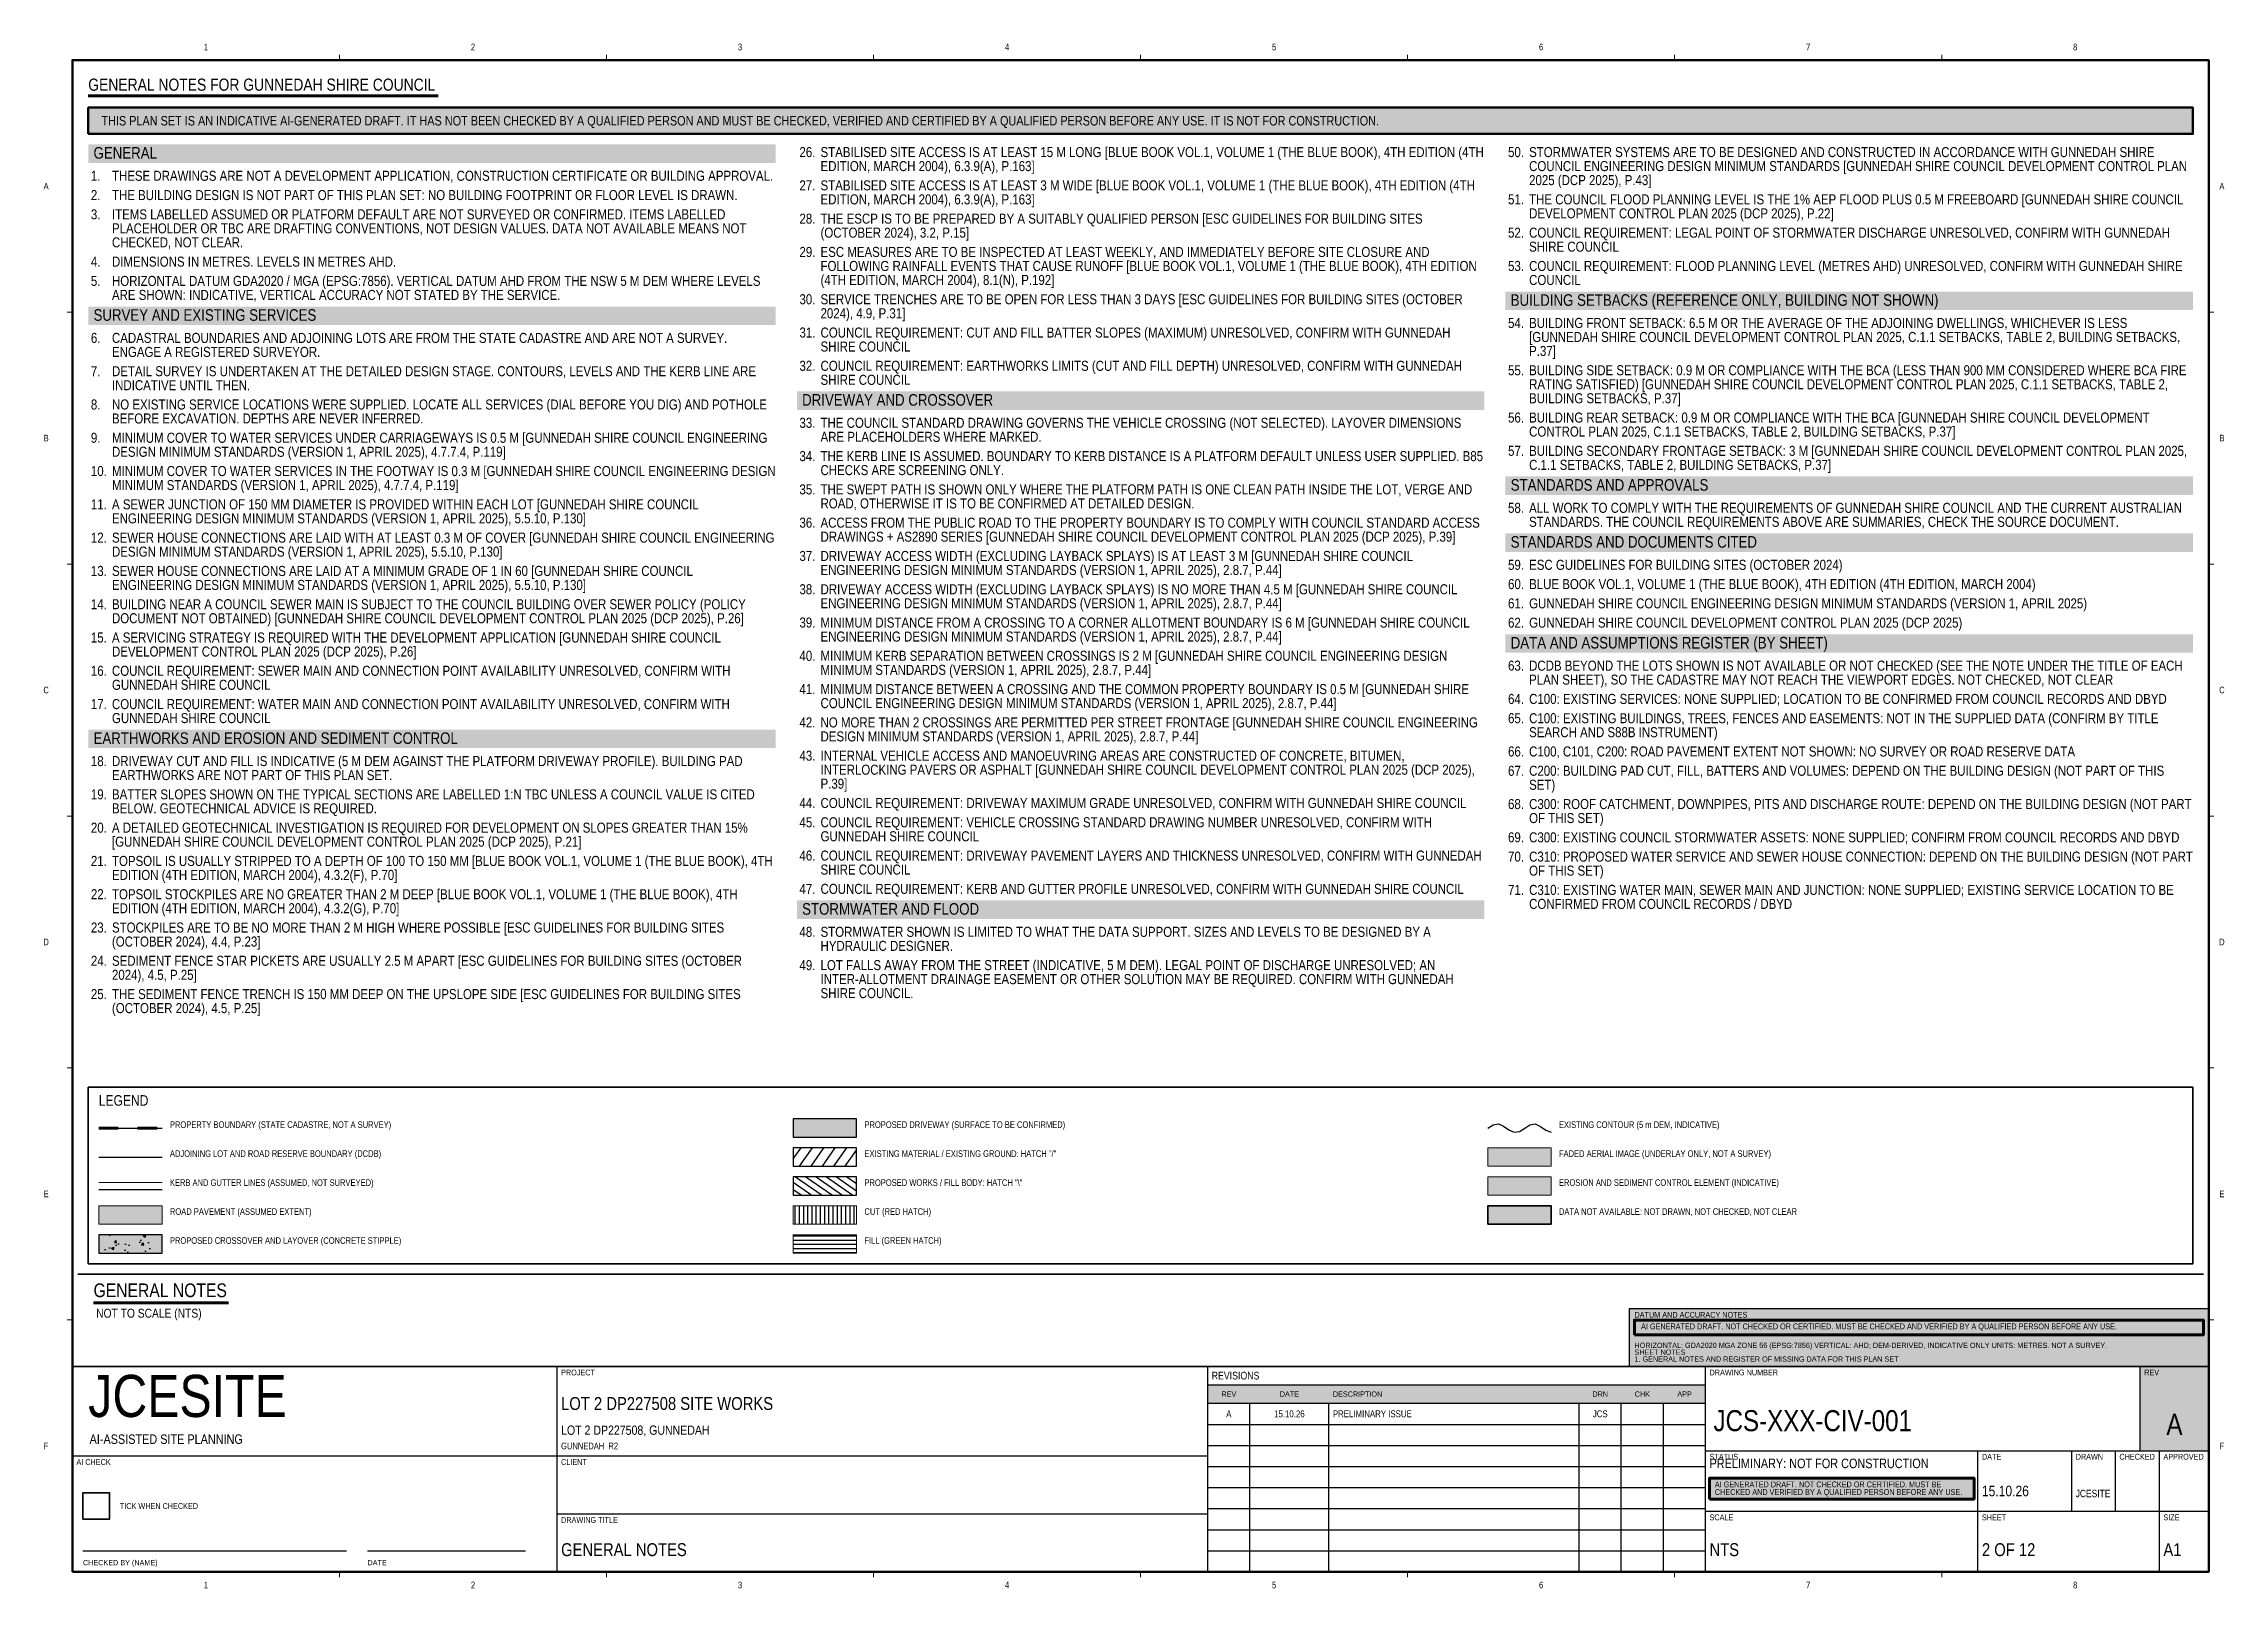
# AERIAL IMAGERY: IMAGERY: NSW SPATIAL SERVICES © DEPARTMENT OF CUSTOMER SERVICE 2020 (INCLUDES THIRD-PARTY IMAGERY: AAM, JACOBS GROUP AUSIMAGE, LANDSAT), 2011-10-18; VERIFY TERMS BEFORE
# Paper-space layout 'C001' of a CAD drawing. Header units: metres, sheet in millimetres. Extents: x 9 to 837, y 4 to 590.
import ezdxf
from ezdxf.enums import TextEntityAlignment as Align

# ---------------------------------------------------------------- set-up
doc = ezdxf.new("R2010")
doc.units = ezdxf.units.M
doc.header["$LTSCALE"] = 2.5
doc.linetypes.add('JCS_BDY', pattern=[5.896, 2.948, -2.948])
for name, color, linetype, lineweight in [('JCS-ANNO-DATA-HATCH', 1, 'CONTINUOUS', 35), ('JCS-ANNO-DATA-TEXT', 1, 'CONTINUOUS', 35), ('JCS-ANNO-DETL-HATCH', 7, 'CONTINUOUS', 25), ('JCS-ANNO-NOTE-HATCH', 7, 'CONTINUOUS', 18), ('JCS-ANNO-NOTE-LINE', 7, 'CONTINUOUS', 18), ('JCS-ANNO-NOTE-TEXT', 7, 'CONTINUOUS', 18), ('JCS-FRAM-AICK-HATCH', 1, 'CONTINUOUS', 35), ('JCS-FRAM-AICK-LINE', 1, 'CONTINUOUS', 35), ('JCS-FRAM-AICK-TEXT', 1, 'CONTINUOUS', 35), ('JCS-FRAM-GRID-LINE', 8, 'CONTINUOUS', 9), ('JCS-FRAM-GRID-TEXT', 8, 'CONTINUOUS', 9), ('JCS-FRAM-TABL-HATCH', 7, 'CONTINUOUS', 18), ('JCS-FRAM-TABL-TEXT', 7, 'CONTINUOUS', 18), ('JCS-FRAM-TTLB-HATCH', 7, 'CONTINUOUS', 25), ('JCS-FRAM-TTLB-LINE', 7, 'CONTINUOUS', 25), ('JCS-FRAM-TTLB-TEXT', 7, 'CONTINUOUS', 25), ('JCS-SITE-ADJN-LINE', 9, 'CONTINUOUS', 13), ('JCS-SITE-BNDD-LINE', 2, 'CONTINUOUS', 80), ('JCS-SITE-BNDY-LINE', 7, 'CONTINUOUS', 50), ('JCS-SITE-CONT-LINE', 8, 'CONTINUOUS', 13), ('JCS-SITE-DRVW-HATCH', 8, 'CONTINUOUS', 25), ('JCS-SITE-EART-HATCH', 4, 'CONTINUOUS', 25), ('JCS-SITE-ESCP-HATCH', 3, 'CONTINUOUS', 25), ('JCS-SITE-KERB-LINE', 7, 'CONTINUOUS', 25), ('JCS-SITE-ROAD-HATCH', 9, 'CONTINUOUS', 13), ('JCS-SITE-XOVR-HATCH', 8, 'CONTINUOUS', 25)]:
    doc.layers.add(name, color=color, linetype=linetype, lineweight=lineweight)
doc.styles.add('ARIAL NARROW', font='arialn.ttf')

psp = doc.layouts.new('C001')

# ---------------------------------------------------------------- texts
at = {"layer": 'JCS-ANNO-DATA-TEXT', "true_color": 0xb81a1a, "style": 'ARIAL NARROW'}
psp.add_text('THIS PLAN SET IS AN INDICATIVE AI-GENERATED DRAFT. IT HAS NOT BEEN CHECKED BY A QUALIFIED PERSON AND MUST BE CHECKED, VERIFIED AND CERTIFIED BY A QUALIFIED PERSON BEFORE ANY USE. IT IS NOT FOR CONSTRUCTION.', height=3.6, dxfattribs=at).set_placement((31, 562.8), align=Align.TOP_LEFT)
at = {"layer": 'JCS-ANNO-NOTE-TEXT', "style": 'ARIAL NARROW'}
for s, height, p in [('GENERAL NOTES FOR GUNNEDAH SHIRE COUNCIL', 4.6, (26, 577)), ('26.', 3.8, (296, 551)), ('STABILISED SITE ACCESS IS AT LEAST 15 M LONG [BLUE BOOK VOL.1, VOLUME 1 (THE BLUE BOOK), 4TH EDITION (4TH', 3.8, (304, 551)), ('50.', 3.8, (565, 551)), ('STORMWATER SYSTEMS ARE TO BE DESIGNED AND CONSTRUCTED IN ACCORDANCE WITH GUNNEDAH SHIRE', 3.8, (573, 551)), ('1.', 3.8, (27, 542)), ('THESE DRAWINGS ARE NOT A DEVELOPMENT APPLICATION, CONSTRUCTION CERTIFICATE OR BUILDING APPROVAL.', 3.8, (35, 542)), ('27.', 3.8, (296, 538.36)), ('STABILISED SITE ACCESS IS AT LEAST 3 M WIDE [BLUE BOOK VOL.1, VOLUME 1 (THE BLUE BOOK), 4TH EDITION (4TH', 3.8, (304, 538.36)), ('EDITION, MARCH 2004), 6.3.9(A), P.163]', 3.8, (304, 545.68)), ('COUNCIL ENGINEERING DESIGN MINIMUM STANDARDS [GUNNEDAH SHIRE COUNCIL DEVELOPMENT CONTROL PLAN', 3.8, (573, 545.68)), ('2025 (DCP 2025), P.43]', 3.8, (573, 540.36)), ('2.', 3.8, (27, 534.68)), ('THE BUILDING DESIGN IS NOT PART OF THIS PLAN SET: NO BUILDING FOOTPRINT OR FLOOR LEVEL IS DRAWN.', 3.8, (35, 534.68)), ('EDITION, MARCH 2004), 6.3.9(A), P.163]', 3.8, (304, 533.04)), ('51.', 3.8, (565, 533.04)), ('THE COUNCIL FLOOD PLANNING LEVEL IS THE 1% AEP FLOOD PLUS 0.5 M FREEBOARD [GUNNEDAH SHIRE COUNCIL', 3.8, (573, 533.04)), ('3.', 3.8, (27, 527.36)), ('PLACEHOLDER OR TBC ARE DRAFTING CONVENTIONS, NOT DESIGN VALUES. DATA NOT AVAILABLE MEANS NOT', 3.8, (35, 522.04)), ('ITEMS LABELLED ASSUMED OR PLATFORM DEFAULT ARE NOT SURVEYED OR CONFIRMED. ITEMS LABELLED', 3.8, (35, 527.36)), ('28.', 3.8, (296, 525.72)), ('THE ESCP IS TO BE PREPARED BY A SUITABLY QUALIFIED PERSON [ESC GUIDELINES FOR BUILDING SITES', 3.8, (304, 525.72)), ('DEVELOPMENT CONTROL PLAN 2025 (DCP 2025), P.22]', 3.8, (573, 527.72)), ('CHECKED, NOT CLEAR.', 3.8, (35, 516.72)), ('(OCTOBER 2024), 3.2, P.15]', 3.8, (304, 520.4)), ('52.', 3.8, (565, 520.4)), ('4.', 3.8, (27, 509.4)), ('DIMENSIONS IN METRES. LEVELS IN METRES AHD.', 3.8, (35, 509.4)), ('29.', 3.8, (296, 513.08)), ('ESC MEASURES ARE TO BE INSPECTED AT LEAST WEEKLY, AND IMMEDIATELY BEFORE SITE CLOSURE AND', 3.8, (304, 513.08)), ('FOLLOWING RAINFALL EVENTS THAT CAUSE RUNOFF [BLUE BOOK VOL.1, VOLUME 1 (THE BLUE BOOK), 4TH EDITION', 3.8, (304, 507.76)), ('53.', 3.8, (565, 507.76)), ('5.', 3.8, (27, 502.08)), ('ARE SHOWN: INDICATIVE, VERTICAL ACCURACY NOT STATED BY THE SERVICE.', 3.8, (35, 496.76)), ('HORIZONTAL DATUM GDA2020 / MGA (EPSG:7856). VERTICAL DATUM AHD FROM THE NSW 5 M DEM WHERE LEVELS', 3.8, (35, 502.08)), ('(4TH EDITION, MARCH 2004), 8.1(N), P.192]', 3.8, (304, 502.44)), ('30.', 3.8, (296, 495.12)), ('SERVICE TRENCHES ARE TO BE OPEN FOR LESS THAN 3 DAYS [ESC GUIDELINES FOR BUILDING SITES (OCTOBER', 3.8, (304, 495.12)), ('2024), 4.9, P.31]', 3.8, (304, 489.8)), ('6.', 3.8, (27, 480.44)), ('CADASTRAL BOUNDARIES AND ADJOINING LOTS ARE FROM THE STATE CADASTRE AND ARE NOT A SURVEY.', 3.8, (35, 480.44)), ('31.', 3.8, (296, 482.48)), ('54.', 3.8, (565, 486.12)), ('[GUNNEDAH SHIRE COUNCIL DEVELOPMENT CONTROL PLAN 2025, C.1.1 SETBACKS, TABLE 2, BUILDING SETBACKS,', 3.8, (573, 480.8)), ('BUILDING FRONT SETBACK: 6.5 M OR THE AVERAGE OF THE ADJOINING DWELLINGS, WHICHEVER IS LESS', 3.8, (573, 486.12)), ('ENGAGE A REGISTERED SURVEYOR.', 3.8, (35, 475.12)), ('P.37]', 3.8, (573, 475.48)), ('7.', 3.8, (27, 467.8)), ('DETAIL SURVEY IS UNDERTAKEN AT THE DETAILED DESIGN STAGE. CONTOURS, LEVELS AND THE KERB LINE ARE', 3.8, (35, 467.8)), ('32.', 3.8, (296, 469.84)), ('55.', 3.8, (565, 468.16)), ('BUILDING SIDE SETBACK: 0.9 M OR COMPLIANCE WITH THE BCA (LESS THAN 900 MM CONSIDERED WHERE BCA FIRE', 3.8, (573, 468.16)), ('NO EXISTING SERVICE LOCATIONS WERE SUPPLIED. LOCATE ALL SERVICES (DIAL BEFORE YOU DIG) AND POTHOLE', 3.8, (35, 455.16)), ('INDICATIVE UNTIL THEN.', 3.8, (35, 462.48)), ('RATING SATISFIED) [GUNNEDAH SHIRE COUNCIL DEVELOPMENT CONTROL PLAN 2025, C.1.1 SETBACKS, TABLE 2,', 3.8, (573, 462.84)), ('BUILDING SETBACKS, P.37]', 3.8, (573, 457.52)), ('8.', 3.8, (27, 455.16)), ('BEFORE EXCAVATION. DEPTHS ARE NEVER INFERRED.', 3.8, (35, 449.84)), ('33.', 3.8, (296, 448.2)), ('THE COUNCIL STANDARD DRAWING GOVERNS THE VEHICLE CROSSING (NOT SELECTED). LAYOVER DIMENSIONS', 3.8, (304, 448.2)), ('56.', 3.8, (565, 450.2)), ('BUILDING REAR SETBACK: 0.9 M OR COMPLIANCE WITH THE BCA [GUNNEDAH SHIRE COUNCIL DEVELOPMENT', 3.8, (573, 450.2)), ('9.', 3.8, (27, 442.52)), ('MINIMUM COVER TO WATER SERVICES UNDER CARRIAGEWAYS IS 0.5 M [GUNNEDAH SHIRE COUNCIL ENGINEERING', 3.8, (35, 442.52)), ('ARE PLACEHOLDERS WHERE MARKED.', 3.8, (304, 442.88)), ('CONTROL PLAN 2025, C.1.1 SETBACKS, TABLE 2, BUILDING SETBACKS, P.37]', 3.8, (573, 444.88)), ('DESIGN MINIMUM STANDARDS (VERSION 1, APRIL 2025), 4.7.7.4, P.119]', 3.8, (35, 437.2)), ('34.', 3.8, (296, 435.56)), ('THE KERB LINE IS ASSUMED. BOUNDARY TO KERB DISTANCE IS A PLATFORM DEFAULT UNLESS USER SUPPLIED. B85', 3.8, (304, 435.56)), ('57.', 3.8, (565, 437.56)), ('C.1.1 SETBACKS, TABLE 2, BUILDING SETBACKS, P.37]', 3.8, (573, 432.24)), ('BUILDING SECONDARY FRONTAGE SETBACK: 3 M [GUNNEDAH SHIRE COUNCIL DEVELOPMENT CONTROL PLAN 2025,', 3.8, (573, 437.56)), ('10.', 3.8, (27, 429.88)), ('MINIMUM COVER TO WATER SERVICES IN THE FOOTWAY IS 0.3 M [GUNNEDAH SHIRE COUNCIL ENGINEERING DESIGN', 3.8, (35, 429.88)), ('MINIMUM STANDARDS (VERSION 1, APRIL 2025), 4.7.7.4, P.119]', 3.8, (35, 424.56)), ('35.', 3.8, (296, 422.92)), ('THE SWEPT PATH IS SHOWN ONLY WHERE THE PLATFORM PATH IS ONE CLEAN PATH INSIDE THE LOT, VERGE AND', 3.8, (304, 422.92)), ('CHECKS ARE SCREENING ONLY.', 3.8, (304, 430.24)), ('11.', 3.8, (27, 417.24)), ('A SEWER JUNCTION OF 150 MM DIAMETER IS PROVIDED WITHIN EACH LOT [GUNNEDAH SHIRE COUNCIL', 3.8, (35, 417.24)), ('ROAD, OTHERWISE IT IS TO BE CONFIRMED AT DETAILED DESIGN.', 3.8, (304, 417.6)), ('58.', 3.8, (565, 415.92)), ('ALL WORK TO COMPLY WITH THE REQUIREMENTS OF GUNNEDAH SHIRE COUNCIL AND THE CURRENT AUSTRALIAN', 3.8, (573, 415.92)), ('ENGINEERING DESIGN MINIMUM STANDARDS (VERSION 1, APRIL 2025), 5.5.10, P.130]', 3.8, (35, 411.92)), ('36.', 3.8, (296, 410.28)), ('ACCESS FROM THE PUBLIC ROAD TO THE PROPERTY BOUNDARY IS TO COMPLY WITH COUNCIL STANDARD ACCESS', 3.8, (304, 410.28)), ('STANDARDS. THE COUNCIL REQUIREMENTS ABOVE ARE SUMMARIES, CHECK THE SOURCE DOCUMENT.', 3.8, (573, 410.6)), ('12.', 3.8, (27, 404.6)), ('SEWER HOUSE CONNECTIONS ARE LAID WITH AT LEAST 0.3 M OF COVER [GUNNEDAH SHIRE COUNCIL ENGINEERING', 3.8, (35, 404.6)), ('DESIGN MINIMUM STANDARDS (VERSION 1, APRIL 2025), 5.5.10, P.130]', 3.8, (35, 399.28)), ('37.', 3.8, (296, 397.64)), ('DRAWINGS + AS2890 SERIES [GUNNEDAH SHIRE COUNCIL DEVELOPMENT CONTROL PLAN 2025 (DCP 2025), P.39]', 3.8, (304, 404.96)), ('DRIVEWAY ACCESS WIDTH (EXCLUDING LAYBACK SPLAYS) IS AT LEAST 3 M [GUNNEDAH SHIRE COUNCIL', 3.8, (304, 397.64)), ('13.', 3.8, (27, 391.96)), ('SEWER HOUSE CONNECTIONS ARE LAID AT A MINIMUM GRADE OF 1 IN 60 [GUNNEDAH SHIRE COUNCIL', 3.8, (35, 391.96)), ('ENGINEERING DESIGN MINIMUM STANDARDS (VERSION 1, APRIL 2025), 2.8.7, P.44]', 3.8, (304, 392.32)), ('59.', 3.8, (565, 394.28)), ('ESC GUIDELINES FOR BUILDING SITES (OCTOBER 2024)', 3.8, (573, 394.28)), ('ENGINEERING DESIGN MINIMUM STANDARDS (VERSION 1, APRIL 2025), 5.5.10, P.130]', 3.8, (35, 386.64)), ('38.', 3.8, (296, 385)), ('DRIVEWAY ACCESS WIDTH (EXCLUDING LAYBACK SPLAYS) IS NO MORE THAN 4.5 M [GUNNEDAH SHIRE COUNCIL', 3.8, (304, 385)), ('60.', 3.8, (565, 386.96)), ('BLUE BOOK VOL.1, VOLUME 1 (THE BLUE BOOK), 4TH EDITION (4TH EDITION, MARCH 2004)', 3.8, (573, 386.96)), ('14.', 3.8, (27, 379.32)), ('BUILDING NEAR A COUNCIL SEWER MAIN IS SUBJECT TO THE COUNCIL BUILDING OVER SEWER POLICY (POLICY', 3.8, (35, 379.32)), ('DOCUMENT NOT OBTAINED) [GUNNEDAH SHIRE COUNCIL DEVELOPMENT CONTROL PLAN 2025 (DCP 2025), P.26]', 3.8, (35, 374)), ('ENGINEERING DESIGN MINIMUM STANDARDS (VERSION 1, APRIL 2025), 2.8.7, P.44]', 3.8, (304, 379.68)), ('MINIMUM DISTANCE FROM A CROSSING TO A CORNER ALLOTMENT BOUNDARY IS 6 M [GUNNEDAH SHIRE COUNCIL', 3.8, (304, 372.36)), ('61.', 3.8, (565, 379.64)), ('GUNNEDAH SHIRE COUNCIL ENGINEERING DESIGN MINIMUM STANDARDS (VERSION 1, APRIL 2025)', 3.8, (573, 379.64)), ('15.', 3.8, (27, 366.68)), ('A SERVICING STRATEGY IS REQUIRED WITH THE DEVELOPMENT APPLICATION [GUNNEDAH SHIRE COUNCIL', 3.8, (35, 366.68)), ('39.', 3.8, (296, 372.36)), ('ENGINEERING DESIGN MINIMUM STANDARDS (VERSION 1, APRIL 2025), 2.8.7, P.44]', 3.8, (304, 367.04)), ('62.', 3.8, (565, 372.32)), ('GUNNEDAH SHIRE COUNCIL DEVELOPMENT CONTROL PLAN 2025 (DCP 2025)', 3.8, (573, 372.32)), ('DEVELOPMENT CONTROL PLAN 2025 (DCP 2025), P.26]', 3.8, (35, 361.36)), ('40.', 3.8, (296, 359.72)), ('MINIMUM KERB SEPARATION BETWEEN CROSSINGS IS 2 M [GUNNEDAH SHIRE COUNCIL ENGINEERING DESIGN', 3.8, (304, 359.72)), ('63.', 3.8, (565, 356)), ('DCDB BEYOND THE LOTS SHOWN IS NOT AVAILABLE OR NOT CHECKED (SEE THE NOTE UNDER THE TITLE OF EACH', 3.8, (573, 356)), ('16.', 3.8, (27, 354.04)), ('MINIMUM STANDARDS (VERSION 1, APRIL 2025), 2.8.7, P.44]', 3.8, (304, 354.4)), ('PLAN SHEET), SO THE CADASTRE MAY NOT REACH THE VIEWPORT EDGES. NOT CHECKED, NOT CLEAR', 3.8, (573, 350.68)), ('17.', 3.8, (27, 341.4)), ('41.', 3.8, (296, 347.08)), ('COUNCIL ENGINEERING DESIGN MINIMUM STANDARDS (VERSION 1, APRIL 2025), 2.8.7, P.44]', 3.8, (304, 341.76)), ('MINIMUM DISTANCE BETWEEN A CROSSING AND THE COMMON PROPERTY BOUNDARY IS 0.5 M [GUNNEDAH SHIRE', 3.8, (304, 347.08)), ('64.', 3.8, (565, 343.36)), ('C100: EXISTING SERVICES: NONE SUPPLIED; LOCATION TO BE CONFIRMED FROM COUNCIL RECORDS AND DBYD', 3.8, (573, 343.36)), ('42.', 3.8, (296, 334.44)), ('NO MORE THAN 2 CROSSINGS ARE PERMITTED PER STREET FRONTAGE [GUNNEDAH SHIRE COUNCIL ENGINEERING', 3.8, (304, 334.44)), ('65.', 3.8, (565, 336.04)), ('C100: EXISTING BUILDINGS, TREES, FENCES AND EASEMENTS: NOT IN THE SUPPLIED DATA (CONFIRM BY TITLE', 3.8, (573, 336.04)), ('DESIGN MINIMUM STANDARDS (VERSION 1, APRIL 2025), 2.8.7, P.44]', 3.8, (304, 329.12)), ('66.', 3.8, (565, 323.4)), ('SEARCH AND S88B INSTRUMENT)', 3.8, (573, 330.72)), ('C100, C101, C200: ROAD PAVEMENT EXTENT NOT SHOWN: NO SURVEY OR ROAD RESERVE DATA', 3.8, (573, 323.4)), ('18.', 3.8, (27, 319.76)), ('DRIVEWAY CUT AND FILL IS INDICATIVE (5 M DEM AGAINST THE PLATFORM DRIVEWAY PROFILE). BUILDING PAD', 3.8, (35, 319.76)), ('43.', 3.8, (296, 321.8)), ('INTERNAL VEHICLE ACCESS AND MANOEUVRING AREAS ARE CONSTRUCTED OF CONCRETE, BITUMEN,', 3.8, (304, 321.8)), ('INTERLOCKING PAVERS OR ASPHALT [GUNNEDAH SHIRE COUNCIL DEVELOPMENT CONTROL PLAN 2025 (DCP 2025),', 3.8, (304, 316.48)), ('67.', 3.8, (565, 316.08)), ('C200: BUILDING PAD CUT, FILL, BATTERS AND VOLUMES: DEPEND ON THE BUILDING DESIGN (NOT PART OF THIS', 3.8, (573, 316.08)), ('19.', 3.8, (27, 307.12)), ('EARTHWORKS ARE NOT PART OF THIS PLAN SET.', 3.8, (35, 314.44)), ('BATTER SLOPES SHOWN ON THE TYPICAL SECTIONS ARE LABELLED 1:N TBC UNLESS A COUNCIL VALUE IS CITED', 3.8, (35, 307.12)), ('P.39]', 3.8, (304, 311.16)), ('SET)', 3.8, (573, 310.76)), ('BELOW. GEOTECHNICAL ADVICE IS REQUIRED.', 3.8, (35, 301.8)), ('44.', 3.8, (296, 303.84)), ('68.', 3.8, (565, 303.44)), ('OF THIS SET)', 3.8, (573, 298.12)), ('C300: ROOF CATCHMENT, DOWNPIPES, PITS AND DISCHARGE ROUTE: DEPEND ON THE BUILDING DESIGN (NOT PART', 3.8, (573, 303.44)), ('20.', 3.8, (27, 294.48)), ('A DETAILED GEOTECHNICAL INVESTIGATION IS REQUIRED FOR DEVELOPMENT ON SLOPES GREATER THAN 15%', 3.8, (35, 294.48)), ('45.', 3.8, (296, 296.52)), ('69.', 3.8, (565, 290.8)), ('C300: EXISTING COUNCIL STORMWATER ASSETS: NONE SUPPLIED; CONFIRM FROM COUNCIL RECORDS AND DBYD', 3.8, (573, 290.8)), ('21.', 3.8, (27, 281.84)), ('TOPSOIL IS USUALLY STRIPPED TO A DEPTH OF 100 TO 150 MM [BLUE BOOK VOL.1, VOLUME 1 (THE BLUE BOOK), 4TH', 3.8, (35, 281.84)), ('[GUNNEDAH SHIRE COUNCIL DEVELOPMENT CONTROL PLAN 2025 (DCP 2025), P.21]', 3.8, (35, 289.16)), ('46.', 3.8, (296, 283.88)), ('70.', 3.8, (565, 283.48)), ('C310: PROPOSED WATER SERVICE AND SEWER HOUSE CONNECTION: DEPEND ON THE BUILDING DESIGN (NOT PART', 3.8, (573, 283.48)), ('EDITION (4TH EDITION, MARCH 2004), 4.3.2(F), P.70]', 3.8, (35, 276.52)), ('OF THIS SET)', 3.8, (573, 278.16)), ('22.', 3.8, (27, 269.2)), ('TOPSOIL STOCKPILES ARE NO GREATER THAN 2 M DEEP [BLUE BOOK VOL.1, VOLUME 1 (THE BLUE BOOK), 4TH', 3.8, (35, 269.2)), ('47.', 3.8, (296, 271.24)), ('71.', 3.8, (565, 270.84)), ('C310: EXISTING WATER MAIN, SEWER MAIN AND JUNCTION: NONE SUPPLIED; EXISTING SERVICE LOCATION TO BE', 3.8, (573, 270.84)), ('CONFIRMED FROM COUNCIL RECORDS / DBYD', 3.8, (573, 265.52)), ('STOCKPILES ARE TO BE NO MORE THAN 2 M HIGH WHERE POSSIBLE [ESC GUIDELINES FOR BUILDING SITES', 3.8, (35, 256.56)), ('EDITION (4TH EDITION, MARCH 2004), 4.3.2(G), P.70]', 3.8, (35, 263.88)), ('23.', 3.8, (27, 256.56)), ('(OCTOBER 2024), 4.4, P.23]', 3.8, (35, 251.24)), ('48.', 3.8, (296, 254.92)), ('STORMWATER SHOWN IS LIMITED TO WHAT THE DATA SUPPORT. SIZES AND LEVELS TO BE DESIGNED BY A', 3.8, (304, 254.92)), ('HYDRAULIC DESIGNER.', 3.8, (304, 249.6)), ('24.', 3.8, (27, 243.92)), ('SEDIMENT FENCE STAR PICKETS ARE USUALLY 2.5 M APART [ESC GUIDELINES FOR BUILDING SITES (OCTOBER', 3.8, (35, 243.92)), ('49.', 3.8, (296, 242.28)), ('LOT FALLS AWAY FROM THE STREET (INDICATIVE, 5 M DEM). LEGAL POINT OF DISCHARGE UNRESOLVED; AN', 3.8, (304, 242.28)), ('2024), 4.5, P.25]', 3.8, (35, 238.6)), ('INTER-ALLOTMENT DRAINAGE EASEMENT OR OTHER SOLUTION MAY BE REQUIRED. CONFIRM WITH GUNNEDAH', 3.8, (304, 236.96)), ('25.', 3.8, (27, 231.28)), ('THE SEDIMENT FENCE TRENCH IS 150 MM DEEP ON THE UPSLOPE SIDE [ESC GUIDELINES FOR BUILDING SITES', 3.8, (35, 231.28)), ('(OCTOBER 2024), 4.5, P.25]', 3.8, (35, 225.96)), ('SHIRE COUNCIL.', 3.8, (304, 231.64)), ('LEGEND', 4, (30, 191)), ('GENERAL NOTES', 5.2, (28, 119.5)), ('NOT TO SCALE (NTS)', 3.4, (29, 109.9))]:
    psp.add_text(s, height=height, dxfattribs=at).set_placement(p, align=Align.TOP_LEFT)
at = {"layer": 'JCS-ANNO-NOTE-TEXT', "true_color": 0xffffff, "style": 'ARIAL NARROW'}
for s, p in [('GENERAL', (28, 551)), ('SURVEY AND EXISTING SERVICES', (28, 489.44)), ('BUILDING SETBACKS (REFERENCE ONLY, BUILDING NOT SHOWN)', (566, 495.12)), ('DRIVEWAY AND CROSSOVER', (297, 457.2)), ('STANDARDS AND APPROVALS', (566, 424.92)), ('STANDARDS AND DOCUMENTS CITED', (566, 403.28)), ('DATA AND ASSUMPTIONS REGISTER (BY SHEET)', (566, 365)), ('EARTHWORKS AND EROSION AND SEDIMENT CONTROL', (28, 328.76)), ('STORMWATER AND FLOOD', (297, 263.92))]:
    psp.add_text(s, height=4.4, dxfattribs=at).set_placement(p, align=Align.TOP_LEFT)
at = {"layer": 'JCS-ANNO-NOTE-TEXT', "true_color": 0xb81a1a, "style": 'ARIAL NARROW'}
for s, p in [('SHIRE COUNCIL', (573, 515.08)), ('COUNCIL REQUIREMENT: LEGAL POINT OF STORMWATER DISCHARGE UNRESOLVED, CONFIRM WITH GUNNEDAH', (573, 520.4)), ('COUNCIL REQUIREMENT: FLOOD PLANNING LEVEL (METRES AHD) UNRESOLVED, CONFIRM WITH GUNNEDAH SHIRE', (573, 507.76)), ('COUNCIL', (573, 502.44)), ('COUNCIL REQUIREMENT: CUT AND FILL BATTER SLOPES (MAXIMUM) UNRESOLVED, CONFIRM WITH GUNNEDAH', (304, 482.48)), ('SHIRE COUNCIL', (304, 477.16)), ('SHIRE COUNCIL', (304, 464.52)), ('COUNCIL REQUIREMENT: EARTHWORKS LIMITS (CUT AND FILL DEPTH) UNRESOLVED, CONFIRM WITH GUNNEDAH', (304, 469.84)), ('COUNCIL REQUIREMENT: SEWER MAIN AND CONNECTION POINT AVAILABILITY UNRESOLVED, CONFIRM WITH', (35, 354.04)), ('GUNNEDAH SHIRE COUNCIL', (35, 348.72)), ('COUNCIL REQUIREMENT: WATER MAIN AND CONNECTION POINT AVAILABILITY UNRESOLVED, CONFIRM WITH', (35, 341.4)), ('GUNNEDAH SHIRE COUNCIL', (35, 336.08)), ('COUNCIL REQUIREMENT: DRIVEWAY MAXIMUM GRADE UNRESOLVED, CONFIRM WITH GUNNEDAH SHIRE COUNCIL', (304, 303.84)), ('COUNCIL REQUIREMENT: VEHICLE CROSSING STANDARD DRAWING NUMBER UNRESOLVED, CONFIRM WITH', (304, 296.52)), ('GUNNEDAH SHIRE COUNCIL', (304, 291.2)), ('COUNCIL REQUIREMENT: DRIVEWAY PAVEMENT LAYERS AND THICKNESS UNRESOLVED, CONFIRM WITH GUNNEDAH', (304, 283.88)), ('SHIRE COUNCIL', (304, 278.56)), ('COUNCIL REQUIREMENT: KERB AND GUTTER PROFILE UNRESOLVED, CONFIRM WITH GUNNEDAH SHIRE COUNCIL', (304, 271.24))]:
    psp.add_text(s, height=3.8, dxfattribs=at).set_placement(p, align=Align.TOP_LEFT)
at = {"layer": 'JCS-ANNO-NOTE-TEXT', "style": 'ARIAL NARROW'}
for s, p in [('PROPERTY BOUNDARY (STATE CADASTRE, NOT A SURVEY)', (57, 179.8)), ('PROPOSED DRIVEWAY (SURFACE TO BE CONFIRMED)', (320.67, 179.8)), ('EXISTING CONTOUR (5 m DEM, INDICATIVE)', (584.33, 179.8)), ('ADJOINING LOT AND ROAD RESERVE BOUNDARY (DCDB)', (57, 168.8)), ('EXISTING MATERIAL / EXISTING GROUND: HATCH "/"', (320.67, 168.8)), ('FADED AERIAL IMAGE (UNDERLAY ONLY, NOT A SURVEY)', (584.33, 168.8)), ('KERB AND GUTTER LINES (ASSUMED, NOT SURVEYED)', (57, 157.8)), ('PROPOSED WORKS / FILL BODY: HATCH "\\"', (320.67, 157.8)), ('EROSION AND SEDIMENT CONTROL ELEMENT (INDICATIVE)', (584.33, 157.8)), ('ROAD PAVEMENT (ASSUMED EXTENT)', (57, 146.8)), ('CUT (RED HATCH)', (320.67, 146.8)), ('DATA NOT AVAILABLE: NOT DRAWN, NOT CHECKED, NOT CLEAR', (584.33, 146.8)), ('PROPOSED CROSSOVER AND LAYOVER (CONCRETE STIPPLE)', (57, 135.8)), ('FILL (GREEN HATCH)', (320.67, 135.8))]:
    psp.add_text(s, height=2.5, dxfattribs=at).set_placement(p, align=Align.MIDDLE_LEFT)
at = {"layer": 'JCS-FRAM-AICK-TEXT', "true_color": 0xb80000, "style": 'ARIAL NARROW'}
for s, p in [('AI GENERATED DRAFT. NOT CHECKED OR CERTIFIED. MUST BE CHECKED AND VERIFIED BY A QUALIFIED PERSON BEFORE ANY USE.', (615.5, 104.3)), ('AI GENERATED DRAFT. NOT CHECKED OR CERTIFIED. MUST BE', (643.5, 44.3)), ('CHECKED AND VERIFIED BY A QUALIFIED PERSON BEFORE ANY USE.', (643.5, 41.4))]:
    psp.add_text(s, height=2.2, dxfattribs=at).set_placement(p, align=Align.TOP_LEFT)
at = {"layer": 'JCS-FRAM-GRID-TEXT', "true_color": 0x4c4c4c, "style": 'ARIAL NARROW'}
for s, p in [('1', (70.69, 589)), ('2', (172.06, 589)), ('3', (273.44, 589)), ('4', (374.81, 589)), ('5', (476.19, 589)), ('6', (577.56, 589)), ('7', (678.94, 589)), ('8', (780.31, 589)), ('A', (10, 536.17)), ('A', (836, 536.17)), ('B', (10, 440.5)), ('B', (836, 440.5)), ('C', (10, 344.83)), ('C', (836, 344.83)), ('D', (10, 249.17)), ('D', (836, 249.17)), ('E', (10, 153.5)), ('E', (836, 153.5)), ('F', (10, 57.83)), ('F', (836, 57.83)), ('1', (70.69, 5)), ('2', (172.06, 5)), ('3', (273.44, 5)), ('4', (374.81, 5)), ('5', (476.19, 5)), ('6', (577.56, 5)), ('7', (678.94, 5)), ('8', (780.31, 5))]:
    psp.add_text(s, height=2.5, dxfattribs=at).set_placement(p, align=Align.MIDDLE_CENTER)
at = {"layer": 'JCS-FRAM-TABL-TEXT', "true_color": 0xffffff, "style": 'ARIAL NARROW'}
for s, p in [('REV', (459, 77.5)), ('DATE', (482, 77.5)), ('DRN', (600, 77.5)), ('CHK', (616, 77.5)), ('APP', (632, 77.5))]:
    psp.add_text(s, height=2, dxfattribs=at).set_placement(p, align=Align.MIDDLE_CENTER)
psp.add_text('DESCRIPTION', height=2, dxfattribs=at).set_placement((498.5, 77.5), align=Align.MIDDLE_LEFT)
at = {"layer": 'JCS-FRAM-TABL-TEXT', "style": 'ARIAL NARROW'}
for s, p in [('A', (459, 70)), ('15.10.26', (482, 70)), ('JCS', (600, 70))]:
    psp.add_text(s, height=2.6, dxfattribs=at).set_placement(p, align=Align.MIDDLE_CENTER)
psp.add_text('PRELIMINARY ISSUE', height=2.6, dxfattribs=at).set_placement((498.5, 70), align=Align.MIDDLE_LEFT)
at = {"layer": 'JCS-FRAM-TTLB-TEXT', "style": 'ARIAL NARROW'}
for s, height, p in [('DATUM AND ACCURACY NOTES', 2.2, (613, 108.7)), ('SHEET NOTES', 2, (613, 94.4)), ('1. GENERAL NOTES AND REGISTER OF MISSING DATA FOR THIS PLAN SET', 2, (613, 91.8)), ('HORIZONTAL: GDA2020 MGA ZONE 56 (EPSG:7856) VERTICAL: AHD; DEM-DERIVED, INDICATIVE ONLY UNITS: METRES. NOT A SURVEY.', 2, (613, 97))]:
    psp.add_text(s, height=height, dxfattribs=at).set_placement(p, align=Align.TOP_LEFT)
for s, height, p in [('JCESITE', 16, (26, 64)), ('LOT 2 DP227508 SITE WORKS', 4.9, (205.5, 70)), ('JCS-XXX-CIV-001', 8, (643, 61)), ('AI-ASSISTED SITE PLANNING', 3.6, (26.5, 57.5)), ('GUNNEDAH  R2', 2.5, (205.5, 55.8)), ('LOT 2 DP227508, GUNNEDAH', 3.5, (205.5, 61)), ('PRELIMINARY: NOT FOR CONSTRUCTION', 3.6, (641.5, 48.3)), ('15.10.26', 4, (744.9, 37.5)), ('JCESITE', 2.8, (780.5, 37.5)), ('GENERAL NOTES', 4.9, (205.5, 14.5)), ('NTS', 4.9, (641.5, 14.5)), ('2 OF 12', 4.9, (744.9, 14.5)), ('A1', 4.9, (813.8, 14.5))]:
    psp.add_text(s, height=height, dxfattribs=at).set_placement(p, align=Align.BOTTOM_LEFT)
at = {"layer": 'JCS-FRAM-TTLB-TEXT', "true_color": 0x4c4c4c, "style": 'ARIAL NARROW'}
for s, height, p in [('PROJECT', 2.2, (205.5, 86.8)), ('DRAWING NUMBER', 2.2, (641.5, 86.8)), ('AI CHECK', 2.2, (21.5, 52.8)), ('CLIENT', 2.2, (205.5, 52.8)), ('STATUS', 2.2, (641.5, 54.8)), ('DATE', 2.2, (744.9, 54.8)), ('DRAWN', 2.2, (780.5, 54.8)), ('CHECKED', 2.2, (797.1, 54.8)), ('APPROVED', 2.2, (813.8, 54.8)), ('DRAWING TITLE', 2.2, (205.5, 30.8)), ('SCALE', 2.2, (641.5, 31.8)), ('SHEET', 2.2, (744.9, 31.8)), ('SIZE', 2.2, (813.8, 31.8)), ('CHECKED BY (NAME)', 2, (24, 14.5)), ('DATE', 2, (132, 14.5))]:
    psp.add_text(s, height=height, dxfattribs=at).set_placement(p, align=Align.TOP_LEFT)
at = {"layer": 'JCS-FRAM-TTLB-TEXT', "style": 'ARIAL NARROW'}
psp.add_text('REVISIONS', height=2.9, dxfattribs=at).set_placement((452.5, 84.5), align=Align.MIDDLE_LEFT)
at = {"layer": 'JCS-FRAM-TTLB-TEXT', "true_color": 0xffffff, "style": 'ARIAL NARROW'}
psp.add_text('REV', height=2.2, dxfattribs=at).set_placement((806.5, 86.8), align=Align.TOP_LEFT)
psp.add_text('A', height=8, dxfattribs=at).set_placement((818, 66), align=Align.MIDDLE_CENTER)
at = {"layer": 'JCS-FRAM-TTLB-TEXT', "true_color": 0x4c4c4c, "style": 'ARIAL NARROW'}
psp.add_text('TICK WHEN CHECKED', height=2.2, dxfattribs=at).set_placement((38, 35), align=Align.MIDDLE_LEFT)

# ---------------------------------------------------------------- hatches: boundary and pattern name
at = {"layer": 'JCS-ANNO-DATA-HATCH', "true_color": 0xfff5f5}
psp.add_hatch(color=7, dxfattribs=at).paths.add_polyline_path([(26, 556), (825, 556), (825, 566), (26, 566)])
at = {"layer": 'JCS-ANNO-DATA-HATCH', "true_color": 0xffffff}
psp.add_hatch(color=7, dxfattribs=at).paths.add_polyline_path([(557.33, 142), (581.33, 142), (581.33, 149), (557.33, 149)])
at = {"layer": 'JCS-ANNO-DETL-HATCH', "true_color": 0x000000}
h = psp.add_hatch(dxfattribs=at)
h.set_pattern_fill('ANSI31', scale=1.12, angle=10.17)
h.paths.add_polyline_path([(293.67, 164), (317.67, 164), (317.67, 171), (293.67, 171)])
h = psp.add_hatch(dxfattribs=at)
h.set_pattern_fill('ANSI31', scale=0.6989, angle=-79.83)
h.paths.add_polyline_path([(293.67, 153), (317.67, 153), (317.67, 160), (293.67, 160)])
at = {"layer": 'JCS-ANNO-NOTE-HATCH', "true_color": 0x292929}
for points in [[(26, 545), (287, 545), (287, 552), (26, 552)], [(26, 483.44), (287, 483.44), (287, 490.44), (26, 490.44)], [(564, 489.12), (825, 489.12), (825, 496.12), (564, 496.12)], [(295, 451.2), (556, 451.2), (556, 458.2), (295, 458.2)], [(564, 418.92), (825, 418.92), (825, 425.92), (564, 425.92)], [(564, 397.28), (825, 397.28), (825, 404.28), (564, 404.28)], [(564, 359), (825, 359), (825, 366), (564, 366)], [(26, 322.76), (287, 322.76), (287, 329.76), (26, 329.76)], [(295, 257.92), (556, 257.92), (556, 264.92), (295, 264.92)]]:
    psp.add_hatch(color=7, dxfattribs=at).paths.add_polyline_path(points)
at = {"layer": 'JCS-ANNO-NOTE-HATCH', "true_color": 0xd9d9d9}
psp.add_hatch(color=7, dxfattribs=at).paths.add_polyline_path([(557.33, 164), (581.33, 164), (581.33, 171), (557.33, 171)])
at = {"layer": 'JCS-FRAM-AICK-HATCH', "true_color": 0xffffff}
for points in [[(613, 100), (829, 100), (829, 105.6), (613, 105.6)], [(641.5, 37.6), (741.9, 37.6), (741.9, 45.6), (641.5, 45.6)]]:
    psp.add_hatch(color=7, dxfattribs=at).paths.add_polyline_path(points)
at = {"layer": 'JCS-FRAM-TABL-HATCH', "true_color": 0x000000}
psp.add_hatch(color=7, dxfattribs=at).paths.add_polyline_path([(451, 74), (640, 74), (640, 81), (451, 81)])
at = {"layer": 'JCS-FRAM-TTLB-HATCH', "true_color": 0xffffff}
psp.add_hatch(color=7, dxfattribs=at).paths.add_polyline_path([(611, 88), (831, 88), (831, 109.9), (611, 109.9)])
at = {"layer": 'JCS-FRAM-TTLB-HATCH', "true_color": 0x000000}
psp.add_hatch(color=7, dxfattribs=at).paths.add_polyline_path([(805, 56), (831, 56), (831, 88), (805, 88)])
at = {"layer": 'JCS-SITE-DRVW-HATCH', "true_color": 0xf2f2f2}
psp.add_hatch(color=7, dxfattribs=at).paths.add_polyline_path([(293.67, 175), (317.67, 175), (317.67, 182), (293.67, 182)])
at = {"layer": 'JCS-SITE-EART-HATCH', "true_color": 0xd9261a}
h = psp.add_hatch(dxfattribs=at)
h.set_pattern_fill('ANSI31', scale=0.503937, angle=45)
h.paths.add_polyline_path([(293.67, 142), (317.67, 142), (317.67, 149), (293.67, 149)])
at = {"layer": 'JCS-SITE-EART-HATCH', "true_color": 0x1a9933}
h = psp.add_hatch(dxfattribs=at)
h.set_pattern_fill('ANSI31', scale=0.503937, angle=-45)
h.paths.add_polyline_path([(293.67, 131), (317.67, 131), (317.67, 138), (293.67, 138)])
at = {"layer": 'JCS-SITE-ESCP-HATCH', "true_color": 0x66b266, "transparency": 33554521}
psp.add_hatch(color=7, dxfattribs=at).paths.add_polyline_path([(557.33, 153), (581.33, 153), (581.33, 160), (557.33, 160)])
at = {"layer": 'JCS-SITE-ROAD-HATCH', "true_color": 0xe1e1e1}
psp.add_hatch(color=7, dxfattribs=at).paths.add_polyline_path([(30, 142), (54, 142), (54, 149), (30, 149)])
at = {"layer": 'JCS-SITE-XOVR-HATCH', "true_color": 0x808080}
psp.add_hatch(color=7, dxfattribs=at).paths.add_polyline_path([(30, 131), (54, 131), (54, 138), (30, 138)])
at = {"layer": 'JCS-SITE-XOVR-HATCH', "true_color": 0x000000}
h = psp.add_hatch(dxfattribs=at)
h.set_pattern_fill('AR-CONC', scale=0.056541)
h.paths.add_polyline_path([(30, 131), (54, 131), (54, 138), (30, 138)])

# ---------------------------------------------------------------- linework, layer by layer
at = {"layer": 'JCS-ANNO-DATA-HATCH', "lineweight": 50, "true_color": 0xb81a1a}
psp.add_lwpolyline([(26, 556), (825, 556), (825, 566), (26, 566)], close=True, dxfattribs=at)
at = {"layer": 'JCS-ANNO-DATA-HATCH', "lineweight": 35, "true_color": 0xb81a1a}
psp.add_lwpolyline([(557.33, 142), (581.33, 142), (581.33, 149), (557.33, 149)], close=True, dxfattribs=at)
at = {"layer": 'JCS-ANNO-DETL-HATCH', "lineweight": 25, "true_color": 0x000000}
for points in [[(293.67, 164), (317.67, 164), (317.67, 171), (293.67, 171)], [(293.67, 153), (317.67, 153), (317.67, 160), (293.67, 160)]]:
    psp.add_lwpolyline(points, close=True, dxfattribs=at)
at = {"layer": 'JCS-ANNO-NOTE-HATCH', "lineweight": 9, "true_color": 0x9c9c9c}
psp.add_lwpolyline([(557.33, 164), (581.33, 164), (581.33, 171), (557.33, 171)], close=True, dxfattribs=at)
at = {"layer": 'JCS-ANNO-NOTE-LINE', "lineweight": 70, "true_color": 0xcc1414}
for points in [[(26, 570.4), (158.86, 570.4)], [(28, 112.1), (79.28, 112.1)]]:
    psp.add_lwpolyline(points, dxfattribs=at)
at = {"layer": 'JCS-ANNO-NOTE-LINE', "lineweight": 35, "true_color": 0x000000}
psp.add_lwpolyline([(26, 127), (825, 127), (825, 194), (26, 194)], close=True, dxfattribs=at)
psp.add_lwpolyline([(22, 123), (829, 123)], dxfattribs=at)
at = {"layer": 'JCS-FRAM-AICK-HATCH', "lineweight": 60, "true_color": 0xb80000}
for points in [[(613, 100), (829, 100), (829, 105.6), (613, 105.6)], [(641.5, 37.6), (741.9, 37.6), (741.9, 45.6), (641.5, 45.6)]]:
    psp.add_lwpolyline(points, close=True, dxfattribs=at)
at = {"layer": 'JCS-FRAM-AICK-LINE', "lineweight": 35}
psp.add_lwpolyline([(24, 30), (34, 30), (34, 40), (24, 40)], close=True, dxfattribs=at)
at = {"layer": 'JCS-FRAM-GRID-LINE', "lineweight": 9, "true_color": 0x9c9c9c}
for points in [[(121.38, 584), (121.38, 586)], [(222.75, 584), (222.75, 586)], [(324.12, 584), (324.12, 586)], [(425.5, 584), (425.5, 586)], [(526.88, 584), (526.88, 586)], [(628.25, 584), (628.25, 586)], [(729.62, 584), (729.62, 586)], [(18, 488.33), (20, 488.33)], [(831, 488.33), (833, 488.33)], [(18, 392.67), (20, 392.67)], [(831, 392.67), (833, 392.67)], [(18, 297), (20, 297)], [(831, 297), (833, 297)], [(18, 201.33), (20, 201.33)], [(831, 201.33), (833, 201.33)], [(18, 105.67), (20, 105.67)], [(831, 105.67), (833, 105.67)], [(121.38, 8), (121.38, 10)], [(222.75, 8), (222.75, 10)], [(324.12, 8), (324.12, 10)], [(425.5, 8), (425.5, 10)], [(526.88, 8), (526.88, 10)], [(628.25, 8), (628.25, 10)], [(729.62, 8), (729.62, 10)]]:
    psp.add_lwpolyline(points, dxfattribs=at)
at = {"layer": 'JCS-FRAM-TTLB-HATCH', "lineweight": 25, "true_color": 0x000000}
psp.add_lwpolyline([(611, 88), (831, 88), (831, 109.9), (611, 109.9)], close=True, dxfattribs=at)
at = {"layer": 'JCS-FRAM-TTLB-LINE', "lineweight": 50}
psp.add_lwpolyline([(20, 10), (831, 10), (831, 584), (20, 584)], close=True, dxfattribs=at)
at = {"layer": 'JCS-FRAM-TTLB-LINE', "lineweight": 35}
psp.add_lwpolyline([(20, 10), (831, 10), (831, 88), (20, 88)], close=True, dxfattribs=at)
at = {"layer": 'JCS-FRAM-TTLB-LINE', "lineweight": 25}
for points in [[(204, 10), (204, 88)], [(451, 10), (451, 88)], [(640, 10), (640, 88)], [(805, 56), (805, 88)], [(451, 81), (640, 81)], [(451, 74), (640, 74)], [(467, 10), (467, 74)], [(497, 10), (497, 74)], [(592, 10), (592, 74)], [(608, 10), (608, 74)], [(624, 10), (624, 74)], [(451, 66), (640, 66)], [(451, 58), (640, 58)], [(20, 54), (204, 54)], [(204, 54), (451, 54)], [(451, 50), (640, 50)], [(640, 56), (831, 56)], [(743.4, 10), (743.4, 56)], [(779, 33), (779, 56)], [(795.6, 33), (795.6, 56)], [(812.3, 10), (812.3, 56)], [(451, 42), (640, 42)], [(451, 34), (640, 34)], [(204, 32), (451, 32)], [(451, 26), (640, 26)], [(640, 33), (831, 33)], [(24, 18), (124, 18)], [(132, 18), (192, 18)], [(451, 18), (640, 18)], [(451, 10), (640, 10)]]:
    psp.add_lwpolyline(points, dxfattribs=at)
at = {"layer": 'JCS-SITE-ADJN-LINE', "lineweight": 25, "true_color": 0x5a5a5a}
psp.add_lwpolyline([(30, 167.5), (54, 167.5)], dxfattribs=at)
at = {"layer": 'JCS-SITE-BNDD-LINE', "linetype": 'JCS_BDY', "lineweight": 80, "true_color": 0xc6bc0c}
psp.add_lwpolyline([(30, 178.5), (54, 178.5)], dxfattribs=at)
at = {"layer": 'JCS-SITE-BNDY-LINE', "lineweight": 25, "true_color": 0x000000}
psp.add_lwpolyline([(30, 178.5), (54, 178.5)], dxfattribs=at)
at = {"layer": 'JCS-SITE-CONT-LINE', "lineweight": 30, "true_color": 0x808080}
psp.add_lwpolyline([(557.33, 178.5), (559.33, 179.75), (561.33, 180.06), (563.33, 179.18), (565.33, 177.79), (567.33, 176.94), (569.33, 177.26), (571.33, 178.53), (573.33, 179.77), (575.33, 180.05), (577.33, 179.16), (579.33, 177.77), (581.33, 176.93)], dxfattribs=at)
at = {"layer": 'JCS-SITE-DRVW-HATCH', "lineweight": 25, "true_color": 0x000000}
psp.add_lwpolyline([(293.67, 175), (317.67, 175), (317.67, 182), (293.67, 182)], close=True, dxfattribs=at)
at = {"layer": 'JCS-SITE-EART-HATCH', "lineweight": 13, "true_color": 0x000000}
for points in [[(293.67, 142), (317.67, 142), (317.67, 149), (293.67, 149)], [(293.67, 131), (317.67, 131), (317.67, 138), (293.67, 138)]]:
    psp.add_lwpolyline(points, close=True, dxfattribs=at)
at = {"layer": 'JCS-SITE-ESCP-HATCH', "lineweight": 13, "true_color": 0x000000}
psp.add_lwpolyline([(557.33, 153), (581.33, 153), (581.33, 160), (557.33, 160)], close=True, dxfattribs=at)
at = {"layer": 'JCS-SITE-KERB-LINE', "lineweight": 13, "true_color": 0x5a5a5a}
psp.add_lwpolyline([(30, 157.8), (54, 157.8)], dxfattribs=at)
at = {"layer": 'JCS-SITE-KERB-LINE', "lineweight": 25, "true_color": 0x000000}
psp.add_lwpolyline([(30, 155.2), (54, 155.2)], dxfattribs=at)
at = {"layer": 'JCS-SITE-ROAD-HATCH', "lineweight": 13, "true_color": 0x000000}
psp.add_lwpolyline([(30, 142), (54, 142), (54, 149), (30, 149)], close=True, dxfattribs=at)
at = {"layer": 'JCS-SITE-XOVR-HATCH', "lineweight": 25, "true_color": 0x000000}
psp.add_lwpolyline([(30, 131), (54, 131), (54, 138), (30, 138)], close=True, dxfattribs=at)

psp.set_redraw_order([(e.dxf.handle, doc.entitydb.next_handle()) for e in psp.query("TEXT MTEXT ATTDEF DIMENSION ARC_DIMENSION")])  # texts and dimensions are drawn at this point

doc.saveas('drawing.dxf')
